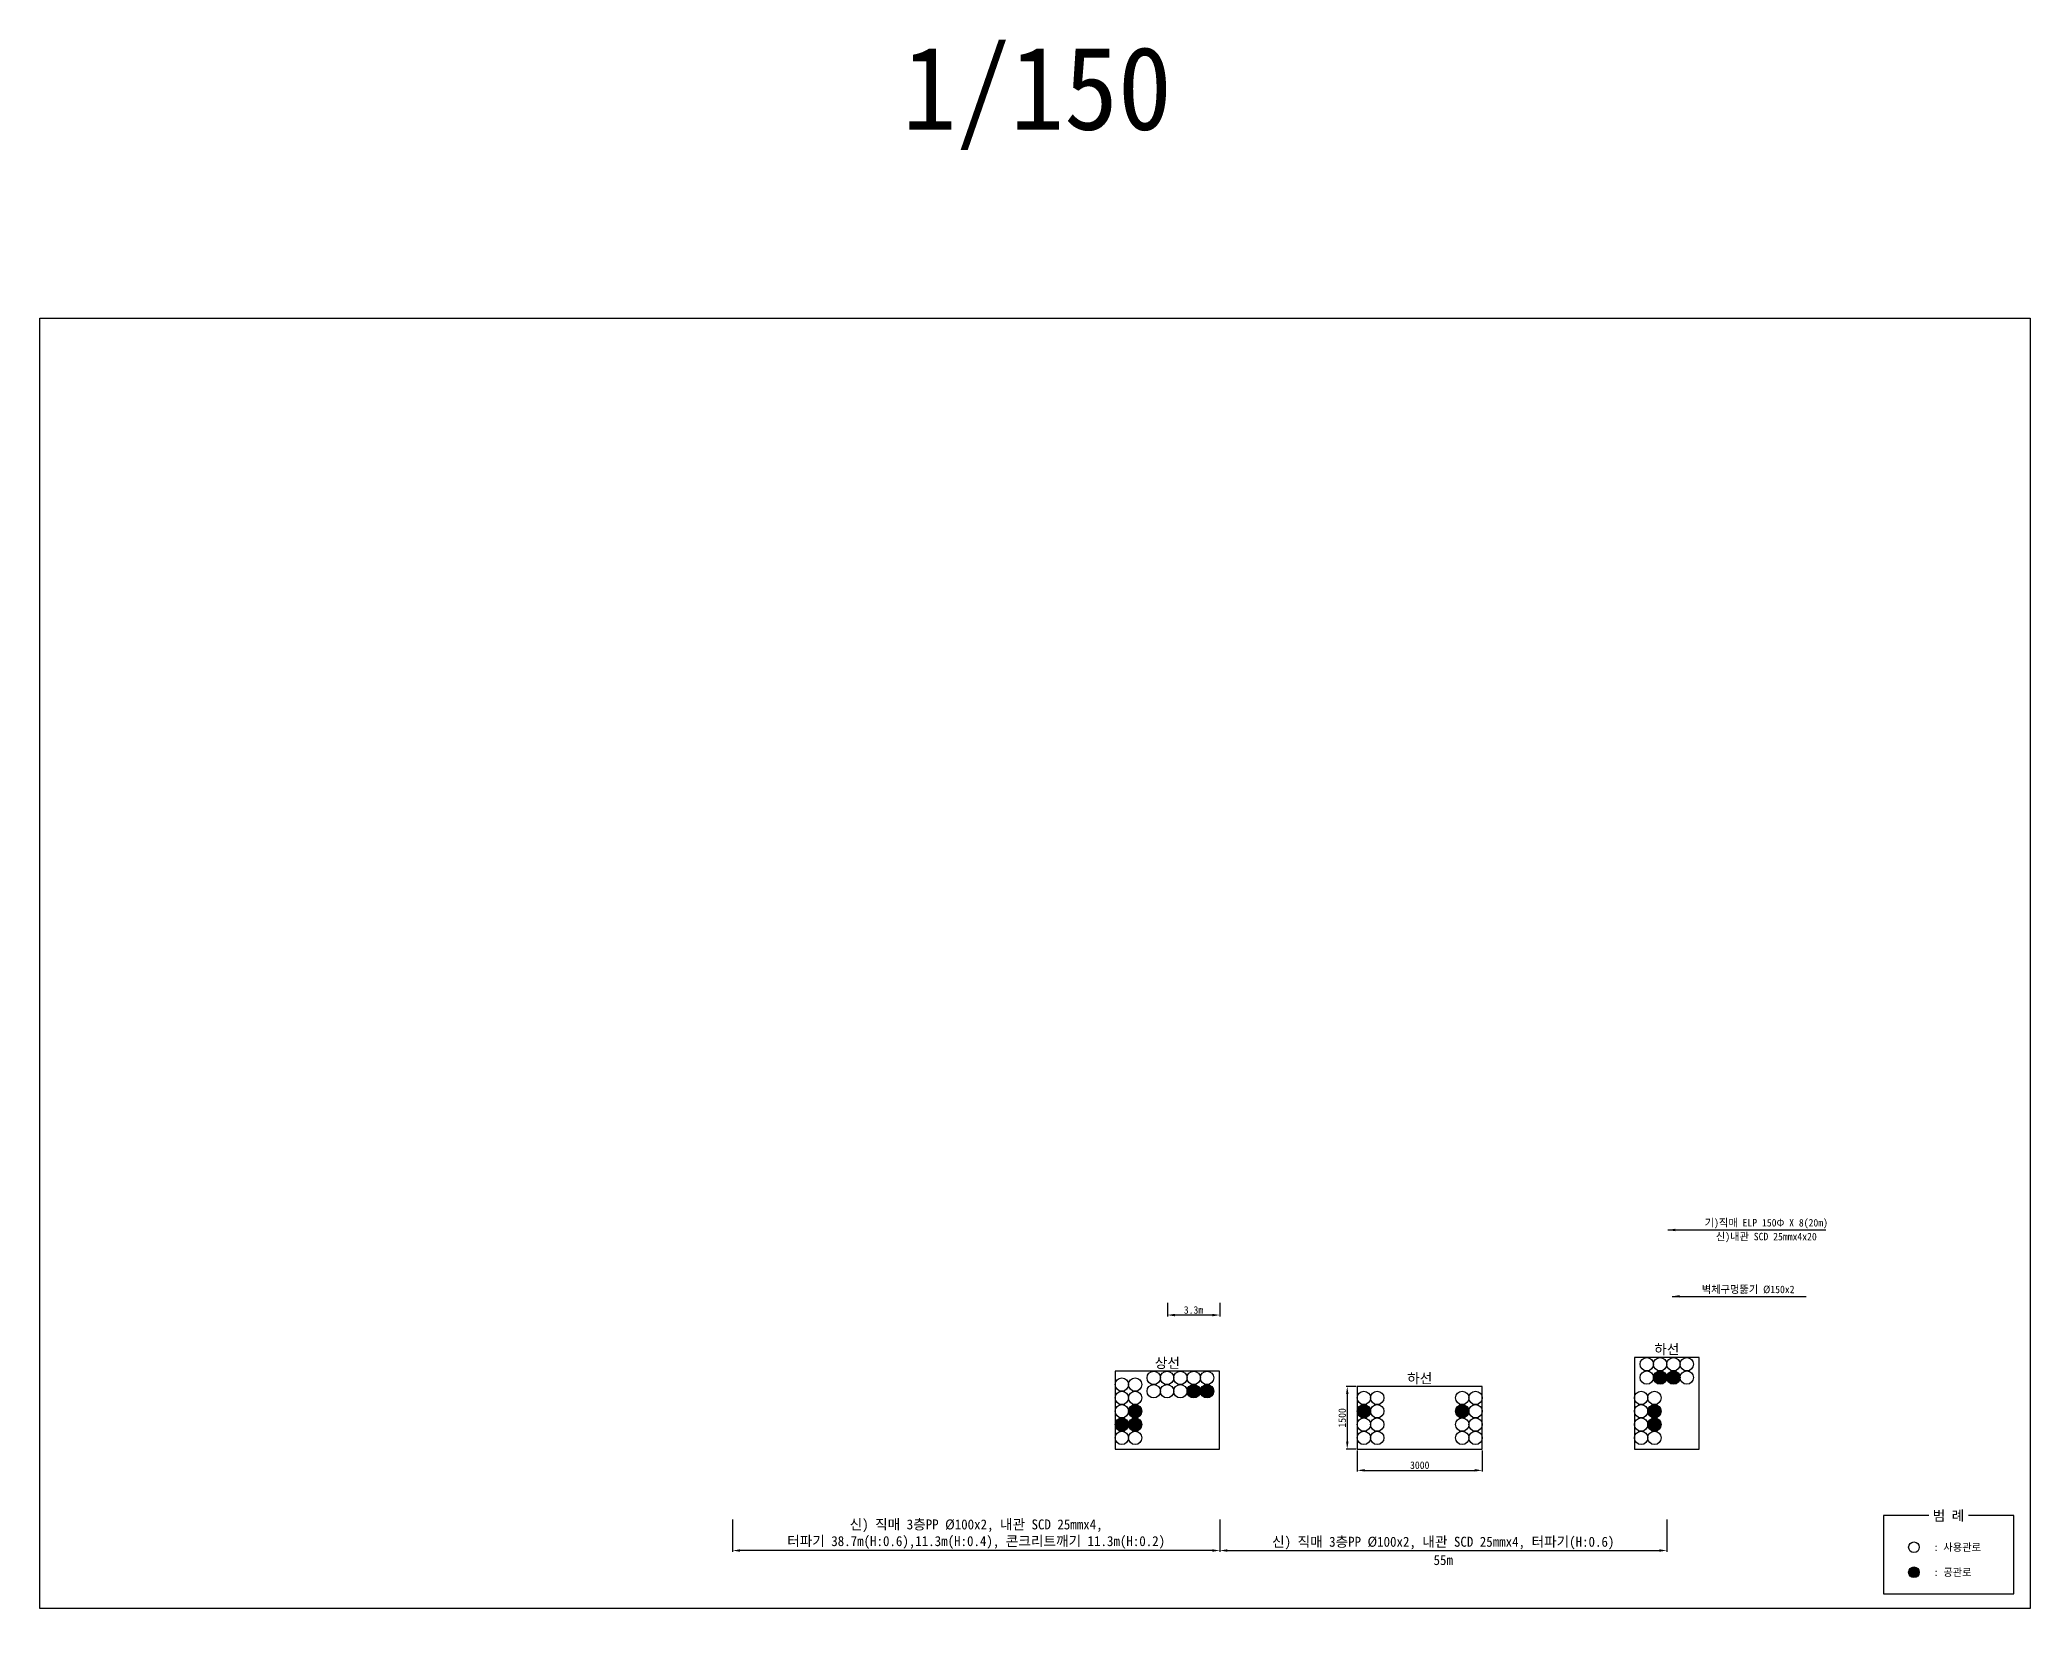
# Model space of a CAD drawing. Extents: x -149224 to -148798, y -3737 to -3590.
# Drawn here: x -149223.7 to -149104.3, y -3705.3 to -3610.3 of the extents above; entities that cross this region are included whole.
import ezdxf
from ezdxf.enums import TextEntityAlignment as Align

# ---------------------------------------------------------------- set-up
doc = ezdxf.new("R2010")
doc.units = 0
doc.header["$MEASUREMENT"] = 0
doc.layers.get('DEFPOINTS').update_dxf_attribs({"linetype": 'CONTINUOUS'})
for name, color, linetype in [('TX-PAPR', 2, 'CONTINUOUS'), ('TZ-DIMS', 1, 'CONTINUOUS'), ('TZ-LEAL', 1, 'CONTINUOUS'), ('TZ-LEAT', 3, 'CONTINUOUS'), ('TZ-LINE', 7, 'CONTINUOUS'), ('TZ-TEX2', 3, 'CONTINUOUS'), ('TZ-TEXT', 6, 'CONTINUOUS')]:
    doc.layers.add(name, color=color, linetype=linetype)
doc.styles.get("Standard").update_dxf_attribs({"font": 'GulimChe.ttf'})
doc.dimstyles.new('D150', dxfattribs={"dimscale": 0.15, "dimtxt": 3, "dimasz": 3, "dimexe": 0.5, "dimexo": 0.5, "dimgap": 0.5, "dimtad": 1, "dimdec": 0, "dimzin": 1, "dimdsep": 46, "dimlunit": 6, "dimtxsty": 'Standard', "dimcen": 1, "dimclrd": 1, "dimclre": 1, "dimclrt": 3, "dimadec": 0, "dimazin": 0, "dimtfac": 1, "dimtdec": 0, "dimtix": 1, "dimtmove": 2, "dimatfit": 3, "dimfxl": 0, "dimtvp": 2, "dimlwd": -1, "dimlwe": -1, "dimarcsym": 0})

msp = doc.modelspace()

# ---------------------------------------------------------------- texts
at = {"layer": 'TZ-LEAT'}
msp.add_text('기)직매 ELP 150Φ X 8(20m)', height=0.45, dxfattribs=at).set_placement((-149120.15, -3681.28, 0.23), align=Align.MIDDLE)
at = {"layer": 'TZ-TEX2'}
for s, height, p in [('1/150', 5, (-149163.89, -3613.61)), ('상선', 0.6, (-149156.08, -3689.66, 0.23)), ('하선', 0.6, (-149126.12, -3688.84, 0.23)), ('하선', 0.6, (-149140.94, -3690.58, 0.23)), ('범 례', 0.6, (-149109.22, -3698.82, 0.23))]:
    msp.add_text(s, height=height, dxfattribs=at).set_placement(p, align=Align.MIDDLE)
for s, p in [(': 사용관로', (-149110.11, -3700.72, 0.23)), (': 공관로', (-149110.11, -3702.22, 0.23))]:
    msp.add_text(s, height=0.45, dxfattribs=at).set_placement(p, align=Align.MIDDLE_LEFT)
at = {"layer": 'TZ-TEXT'}
msp.add_text('신)내관 SCD 25mmx4x20', height=0.45, rotation=359.9482, dxfattribs=at).set_placement((-149120.15, -3682.11, 0.23), align=Align.MIDDLE)
msp.add_text('벽체구멍뚫기 Ø150x2', height=0.45, rotation=359.9482, dxfattribs=at).set_placement((-149124.02, -3685.25, 0.23), align=Align.MIDDLE_LEFT)
at = {"layer": 'TZ-TEXT', "ltscale": 2, "insert": (-149139.53, -3701.49, 0.23), "char_height": 0.6, "attachment_point": 5}
msp.add_mtext('55m', dxfattribs=at)

# ---------------------------------------------------------------- blocks, each defined once
blk = doc.blocks.new('*D5')
at = {"layer": 'DEFPOINTS', "color": 0, "ltscale": 2}
for p in [(-149144.69, -3691.08), (-149145.29, -3694.83), (-149144.69, -3694.83)]:
    blk.add_point(p, dxfattribs=at)
at = {"layer": 'TZ-DIMS', "color": 1, "ltscale": 2}
for p, q in [((-149144.76, -3691.08), (-149145.36, -3691.08)), ((-149145.29, -3691.53), (-149145.29, -3694.38)), ((-149144.76, -3694.83), (-149145.36, -3694.83))]:
    blk.add_line(p, q, dxfattribs=at)
for points in [[(-149145.36, -3691.53), (-149145.21, -3691.53), (-149145.29, -3691.08)], [(-149145.36, -3694.38), (-149145.21, -3694.38), (-149145.29, -3694.83)]]:
    blk.add_solid(points, dxfattribs=at)
at = {"layer": 'TZ-DIMS', "color": 3, "ltscale": 2, "insert": (-149145.59, -3692.96), "char_height": 0.45, "attachment_point": 5, "rotation": 90}
blk.add_mtext('1500', dxfattribs=at)
blk = doc.blocks.new('*D6')
at = {"layer": 'DEFPOINTS', "color": 0, "ltscale": 2}
for p in [(-149144.69, -3694.83), (-149137.19, -3694.83), (-149137.19, -3696.11)]:
    blk.add_point(p, dxfattribs=at)
at = {"layer": 'TZ-DIMS', "color": 1, "ltscale": 2}
for p, q in [((-149144.69, -3694.91), (-149144.69, -3696.18)), ((-149137.19, -3694.91), (-149137.19, -3696.18)), ((-149144.24, -3696.11), (-149137.64, -3696.11))]:
    blk.add_line(p, q, dxfattribs=at)
for points in [[(-149144.24, -3696.03), (-149144.24, -3696.18), (-149144.69, -3696.11)], [(-149137.64, -3696.03), (-149137.64, -3696.18), (-149137.19, -3696.11)]]:
    blk.add_solid(points, dxfattribs=at)
at = {"layer": 'TZ-DIMS', "color": 3, "ltscale": 2, "insert": (-149140.94, -3695.8), "char_height": 0.45, "attachment_point": 5}
blk.add_mtext('3000', dxfattribs=at)
blk = doc.blocks.new('*D7')
at = {"layer": 'DEFPOINTS', "color": 0, "ltscale": 2}
for p in [(-149156.08, -3685.99), (-149156.08, -3686.79), (-149152.93, -3685.99)]:
    blk.add_point(p, dxfattribs=at)
at = {"layer": 'TZ-DIMS', "color": 1, "ltscale": 2}
for p, q in [((-149156.08, -3686.06), (-149156.08, -3686.87)), ((-149153.38, -3686.79), (-149155.63, -3686.79)), ((-149152.93, -3686.06), (-149152.93, -3686.87))]:
    blk.add_line(p, q, dxfattribs=at)
for points in [[(-149155.63, -3686.72), (-149155.63, -3686.87), (-149156.08, -3686.79)], [(-149153.38, -3686.72), (-149153.38, -3686.87), (-149152.93, -3686.79)]]:
    blk.add_solid(points, dxfattribs=at)
at = {"layer": 'TZ-DIMS', "color": 3, "ltscale": 2, "insert": (-149154.51, -3686.49), "char_height": 0.45, "width": 0.2959, "attachment_point": 5}
blk.add_mtext('3.3m', dxfattribs=at)
blk = doc.blocks.new('*D8')
at = {"layer": 'DEFPOINTS', "color": 0, "ltscale": 2}
for p in [(-149152.93, -3698.98), (-149126.12, -3698.98), (-149126.12, -3700.92)]:
    blk.add_point(p, dxfattribs=at)
at = {"layer": 'TZ-TEXT', "color": 1, "ltscale": 2}
for p, q in [((-149152.93, -3699.06), (-149152.93, -3700.99)), ((-149126.12, -3699.06), (-149126.12, -3700.99)), ((-149152.48, -3700.92), (-149126.57, -3700.92))]:
    blk.add_line(p, q, dxfattribs=at)
for points in [[(-149152.48, -3700.84), (-149152.48, -3700.99), (-149152.93, -3700.92)], [(-149126.57, -3700.84), (-149126.57, -3700.99), (-149126.12, -3700.92)]]:
    blk.add_solid(points, dxfattribs=at)
at = {"layer": 'TZ-TEXT', "color": 3, "ltscale": 2, "insert": (-149139.53, -3700.47), "char_height": 0.6, "attachment_point": 5}
blk.add_mtext('{\\C6;신) 직매 3층PP Ø100x2, 내관 SCD 25mmx4, 터파기(H:0.6)}', dxfattribs=at)
blk = doc.blocks.new('*D9')
at = {"layer": 'DEFPOINTS', "color": 0, "ltscale": 2}
for p in [(-149182.16, -3698.98), (-149152.93, -3698.98), (-149182.16, -3700.92)]:
    blk.add_point(p, dxfattribs=at)
at = {"layer": 'TZ-TEXT', "color": 1, "ltscale": 2}
for p, q in [((-149182.16, -3699.06), (-149182.16, -3700.99)), ((-149152.93, -3699.06), (-149152.93, -3700.99)), ((-149153.38, -3700.92), (-149181.71, -3700.92))]:
    blk.add_line(p, q, dxfattribs=at)
for points in [[(-149181.71, -3700.84), (-149181.71, -3700.99), (-149182.16, -3700.92)], [(-149153.38, -3700.84), (-149153.38, -3700.99), (-149152.93, -3700.92)]]:
    blk.add_solid(points, dxfattribs=at)
at = {"layer": 'TZ-TEXT', "color": 3, "ltscale": 2, "insert": (-149167.55, -3699.93), "char_height": 0.6, "attachment_point": 5}
blk.add_mtext('{\\C6;신) 직매 3층PP Ø100x2, 내관 SCD 25mmx4,\\P터파기 38.7m(H:0.6),11.3m(H:0.4), 콘크리트깨기 11.3m(H:0.2)}', dxfattribs=at)

# ---------------------------------------------------------------- dimensions: what is measured, and where the dimension line sits
at = {"layer": 'TZ-DIMS', "ltscale": 2}
for base, p1, p2, text, picture, middle in [((-149156.08, -3686.79, 0.23), (-149152.93, -3685.99, 0.23), (-149156.08, -3685.99, 0.23), '<>.3m', '*D7', (-149154.51, -3686.49, 0.23)), ((-149137.19, -3696.11, 0.23), (-149144.69, -3694.83, 0.23), (-149137.19, -3694.83, 0.23), '3000', '*D6', (-149140.94, -3695.8, 0.23))]:
    dim = msp.add_linear_dim(base=base, p1=p1, p2=p2, text=text, dimstyle='D150', dxfattribs=at)
    dim.commit()
    dim.dimension.update_dxf_attribs({"geometry": picture, "text_midpoint": middle})
dim = msp.add_linear_dim(base=(-149145.29, -3694.83, 0.23), p1=(-149144.69, -3691.08, 0.23), p2=(-149144.69, -3694.83, 0.23), angle=90, text='1500', dimstyle='D150', dxfattribs=at)
dim.commit()
dim.dimension.update_dxf_attribs({"geometry": '*D5', "text_midpoint": (-149145.59, -3692.96, 0.23)})
at = {"layer": 'TZ-TEXT', "ltscale": 2}
for base, p2, text, picture, middle in [((-149182.16, -3700.92, 0.23), (-149182.16, -3698.98, 0.23), '{\\C6;신) 직매 3층PP Ø100x2, 내관 SCD 25mmx4,\\P터파기 38.7m(H:0.6),11.3m(H:0.4), 콘크리트깨기 11.3m(H:0.2)}', '*D9', (-149167.55, -3699.93, 0.23)), ((-149126.12, -3700.92, 0.23), (-149126.12, -3698.98, 0.23), '{\\C6;신) 직매 3층PP Ø100x2, 내관 SCD 25mmx4, 터파기(H:0.6)}', '*D8', (-149139.53, -3700.47, 0.23))]:
    dim = msp.add_linear_dim(base=base, p1=(-149152.93, -3698.98, 0.23), p2=p2, text=text, dimstyle='D150', override={"dimtxt": 4}, dxfattribs=at)
    dim.commit()
    dim.dimension.update_dxf_attribs({"geometry": picture, "text_midpoint": middle})

# ---------------------------------------------------------------- hatches: boundary and pattern name
at = {"layer": 'TZ-LINE', "ltscale": 2}
h = msp.add_hatch(color=256, dxfattribs=at)
h.dxf.hatch_style = 1
h.paths.add_polyline_path([(-149126.92, -3690.54, 1), (-149126.12, -3690.54, 1)])
h = msp.add_hatch(color=256, dxfattribs=at)
h.dxf.hatch_style = 1
h.paths.add_polyline_path([(-149126.12, -3690.54, 1), (-149125.32, -3690.54, 1)])
h = msp.add_hatch(color=256, dxfattribs=at)
h.dxf.hatch_style = 1
h.paths.add_polyline_path([(-149154.9, -3691.36, 1), (-149154.1, -3691.36, 1)])
h = msp.add_hatch(color=256, dxfattribs=at)
h.dxf.hatch_style = 1
h.paths.add_polyline_path([(-149154.1, -3691.36, 1), (-149153.3, -3691.36, 1)])
h = msp.add_hatch(color=256, dxfattribs=at)
h.dxf.hatch_style = 1
h.paths.add_polyline_path([(-149159.21, -3693.36, 1), (-149158.41, -3693.36, 1)])
h = msp.add_hatch(color=256, dxfattribs=at)
h.dxf.hatch_style = 1
h.paths.add_polyline_path([(-149158.41, -3692.56, 1), (-149157.61, -3692.56, 1)])
h = msp.add_hatch(color=256, dxfattribs=at)
h.dxf.hatch_style = 1
h.paths.add_polyline_path([(-149158.41, -3693.36, 1), (-149157.61, -3693.36, 1)])
h = msp.add_hatch(color=256, dxfattribs=at)
h.dxf.hatch_style = 1
h.paths.add_polyline_path([(-149144.69, -3692.56, 1), (-149143.89, -3692.56, 1)])
h = msp.add_hatch(color=256, dxfattribs=at)
h.dxf.hatch_style = 1
h.paths.add_polyline_path([(-149138.79, -3692.56, 1), (-149137.99, -3692.56, 1)])
h = msp.add_hatch(color=256, dxfattribs=at)
h.dxf.hatch_style = 1
h.paths.add_polyline_path([(-149127.26, -3692.56, 1), (-149126.46, -3692.56, 1)])
h = msp.add_hatch(color=256, dxfattribs=at)
h.dxf.hatch_style = 1
h.paths.add_polyline_path([(-149127.26, -3693.36, 1), (-149126.46, -3693.36, 1)])
h = msp.add_hatch(color=256, dxfattribs=at)
h.dxf.hatch_style = 1
h.paths.add_polyline_path([(-149111.61, -3702.22, 1), (-149110.97, -3702.22, 1)])

# ---------------------------------------------------------------- linework, layer by layer
at = {"layer": 'TX-PAPR'}
msp.add_lwpolyline([(-149223.72, -3627), (-149104.32, -3627), (-149104.32, -3704.4), (-149223.72, -3704.4)], close=True, dxfattribs=at)
at = {"layer": 'TZ-LINE', "ltscale": 2, "elevation": 0.23}
for points in [[(-149128.06, -3694.83), (-149124.17, -3694.83), (-149124.17, -3689.34), (-149128.06, -3689.34)], [(-149159.21, -3694.83), (-149152.95, -3694.83), (-149152.95, -3690.16), (-149159.21, -3690.16)], [(-149144.69, -3694.83), (-149137.19, -3694.83), (-149137.19, -3691.08), (-149144.69, -3691.08)]]:
    msp.add_lwpolyline(points, close=True, dxfattribs=at)
msp.add_lwpolyline([(-149110.4, -3698.82), (-149113.12, -3698.82), (-149113.12, -3703.52), (-149105.31, -3703.52), (-149105.31, -3698.82), (-149108.03, -3698.82)], dxfattribs=at)
at = {"layer": 'TZ-LINE', "ltscale": 2}
for centre, radius in [((-149127.32, -3689.74, 0.23), 0.4), ((-149126.52, -3689.74, 0.23), 0.4), ((-149125.72, -3689.74, 0.23), 0.4), ((-149124.92, -3689.74, 0.23), 0.4), ((-149158.81, -3690.96, 0.23), 0.4), ((-149158.01, -3690.96, 0.23), 0.4), ((-149156.9, -3690.56, 0.23), 0.4), ((-149156.1, -3690.56, 0.23), 0.4), ((-149155.3, -3690.56, 0.23), 0.4), ((-149154.5, -3690.56, 0.23), 0.4), ((-149153.7, -3690.56, 0.23), 0.4), ((-149127.32, -3690.54, 0.23), 0.4), ((-149126.52, -3690.54, 0.23), 0.4), ((-149125.72, -3690.54, 0.23), 0.4), ((-149124.92, -3690.54, 0.23), 0.4), ((-149158.81, -3691.76, 0.23), 0.4), ((-149158.01, -3691.76, 0.23), 0.4), ((-149156.9, -3691.36, 0.23), 0.4), ((-149156.1, -3691.36, 0.23), 0.4), ((-149155.3, -3691.36, 0.23), 0.4), ((-149154.5, -3691.36, 0.23), 0.4), ((-149153.7, -3691.36, 0.23), 0.4), ((-149144.29, -3691.76, 0.23), 0.4), ((-149143.49, -3691.76, 0.23), 0.4), ((-149138.39, -3691.76, 0.23), 0.4), ((-149137.59, -3691.76, 0.23), 0.4), ((-149127.66, -3691.76, 0.23), 0.4), ((-149126.86, -3691.76, 0.23), 0.4), ((-149158.81, -3692.56, 0.23), 0.4), ((-149158.81, -3693.36, 0.23), 0.4), ((-149158.01, -3692.56, 0.23), 0.4), ((-149158.01, -3693.36, 0.23), 0.4), ((-149144.29, -3692.56, 0.23), 0.4), ((-149144.29, -3693.36, 0.23), 0.4), ((-149143.49, -3692.56, 0.23), 0.4), ((-149143.49, -3693.36, 0.23), 0.4), ((-149138.39, -3692.56, 0.23), 0.4), ((-149138.39, -3693.36, 0.23), 0.4), ((-149137.59, -3692.56, 0.23), 0.4), ((-149137.59, -3693.36, 0.23), 0.4), ((-149127.66, -3692.56, 0.23), 0.4), ((-149127.66, -3693.36, 0.23), 0.4), ((-149126.86, -3692.56, 0.23), 0.4), ((-149126.86, -3693.36, 0.23), 0.4), ((-149158.81, -3694.16, 0.23), 0.4), ((-149158.01, -3694.16, 0.23), 0.4), ((-149144.29, -3694.16, 0.23), 0.4), ((-149143.49, -3694.16, 0.23), 0.4), ((-149138.39, -3694.16, 0.23), 0.4), ((-149137.59, -3694.16, 0.23), 0.4), ((-149127.66, -3694.16, 0.23), 0.4), ((-149126.86, -3694.16, 0.23), 0.4), ((-149111.29, -3700.72, 0.23), 0.32), ((-149111.29, -3702.22, 0.23), 0.32)]:
    msp.add_circle(centre, radius, dxfattribs=at)

msp.set_redraw_order([(e.dxf.handle, doc.entitydb.next_handle()) for e in msp.query("TEXT MTEXT ATTDEF DIMENSION ARC_DIMENSION")])  # texts and dimensions are drawn at this point

# ---------------------------------------------------------------- leaders
at = {"layer": 'TZ-LEAL'}
for points in [[(-149126.06, -3681.69, 0.23), (-149116.58, -3681.69)], [(-149125.8, -3685.67, 0.23), (-149117.76, -3685.67, 0)]]:
    msp.add_leader(points, dimstyle='D150', dxfattribs=at)

doc.saveas('drawing.dxf')
